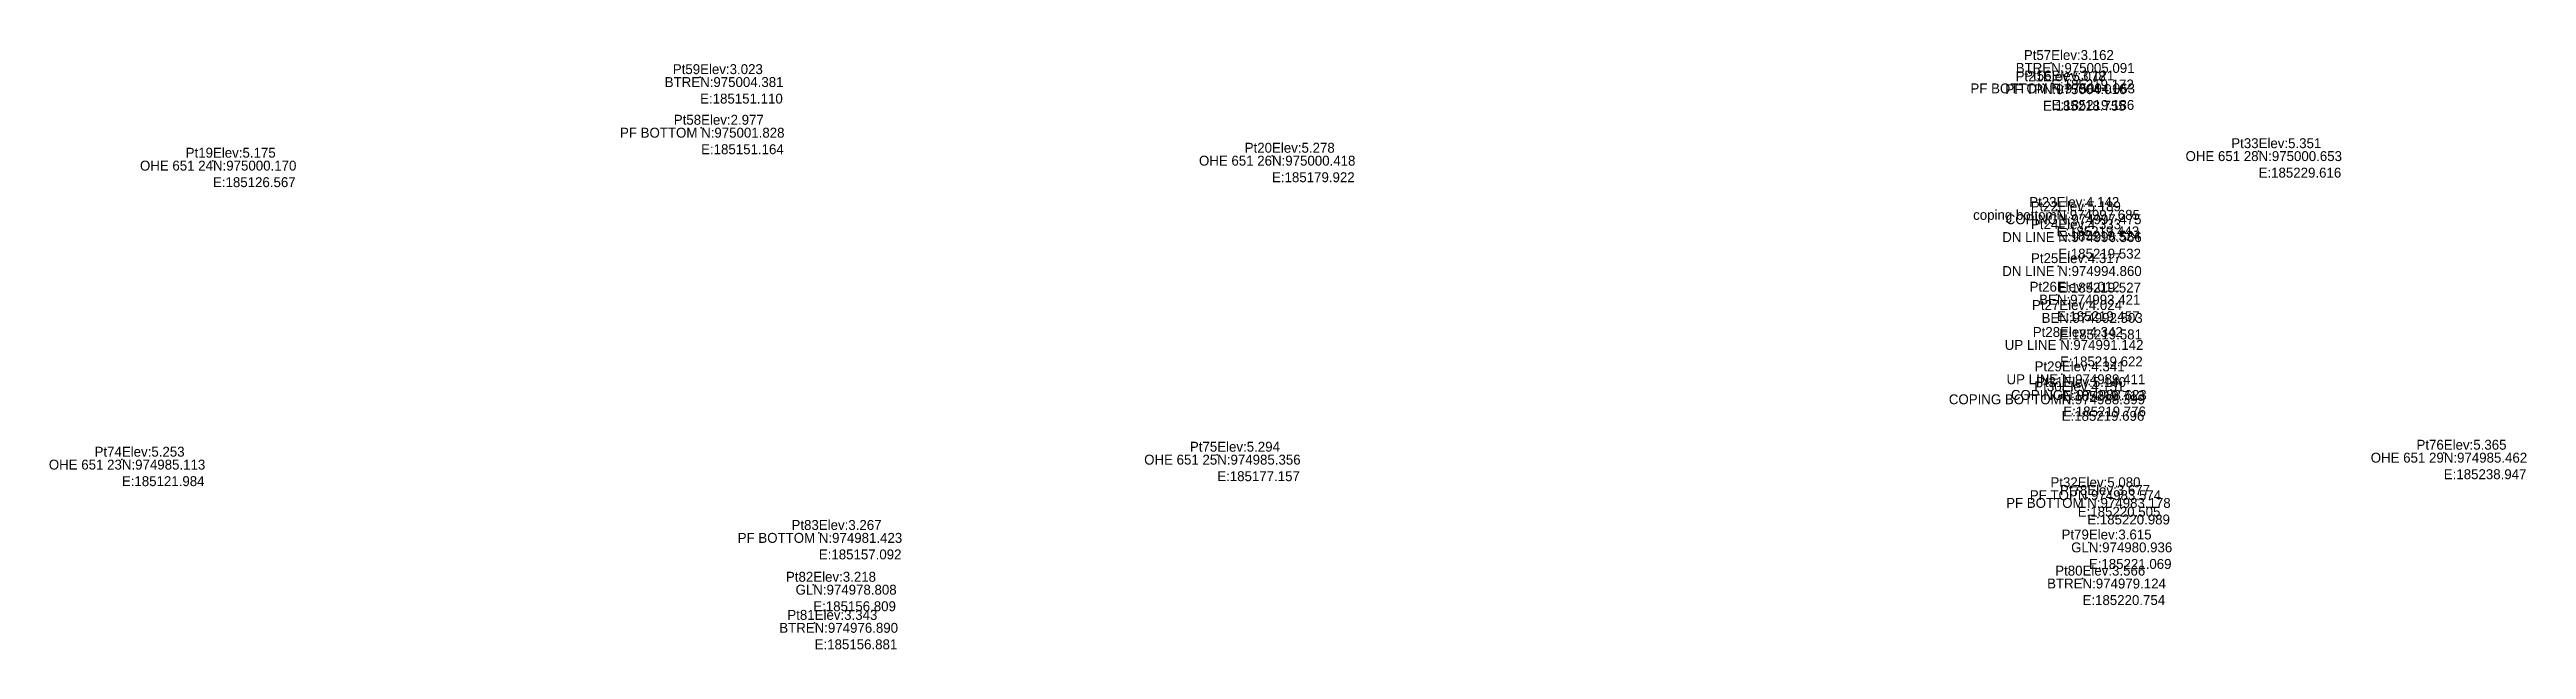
# Model space of a CAD drawing. Header units: metres. Extents: x 169978 to 830021, y 964681 to 1014880.
# Drawn here: x 185118.3 to 185243.1, y 974975.5 to 975005.8 of the extents above; entities that cross this region are included whole.
import ezdxf
from ezdxf.enums import TextEntityAlignment as Align

# ---------------------------------------------------------------- set-up
doc = ezdxf.new("R2010")
doc.units = ezdxf.units.M

msp = doc.modelspace()

# ---------------------------------------------------------------- texts
at = {"layer": 'TN 31.03.2026_Code', "color": 2}
for s, p in [('BTRE', (185219.17, 975005.09, 3.16)), ('BTRE', (185151.11, 975004.38, 3.02)), ('PF BOTTOM ', (185219.19, 975004.06, 3.12)), ('PF TP', (185218.76, 975004.02, 5.08)), ('PF BOTTOM ', (185151.16, 975001.83, 2.98)), ('OHE 651 24', (185126.57, 975000.17, 5.17)), ('OHE 651 26', (185179.92, 975000.42, 5.28)), ('OHE 651 28', (185229.62, 975000.65, 5.35)), ('coping bottom', (185219.44, 974997.69, 4.14)), ('COPING', (185219.52, 974997.47, 5.19)), ('DN LINE ', (185219.53, 974996.57, 4.33)), ('DN LINE ', (185219.53, 974994.86, 4.32)), ('BE', (185219.46, 974993.42, 4.01)), ('BE', (185219.58, 974992.5, 4.02)), ('UP LINE ', (185219.62, 974991.14, 4.34)), ('UP LINE ', (185219.71, 974989.41, 4.34)), ('COPING BOTTOM', (185219.7, 974988.4, 4.15)), ('COPING', (185219.78, 974988.62, 5.14)), ('OHE 651 23', (185121.98, 974985.11, 5.25)), ('OHE 651 25', (185177.16, 974985.36, 5.29)), ('OHE 651 29', (185238.95, 974985.46, 5.37)), ('PF BOTTOM ', (185220.99, 974983.18, 3.68)), ('PF TOP', (185220.51, 974983.57, 5.08)), ('PF BOTTOM ', (185157.09, 974981.42, 3.27)), ('GL', (185221.07, 974980.94, 3.62)), ('GL', (185156.81, 974978.81, 3.22)), ('BTRE', (185220.75, 974979.12, 3.57)), ('BTRE', (185156.88, 974976.89, 3.34))]:
    msp.add_text(s, height=0.5, dxfattribs=at).set_placement(p, align=Align.TOP_RIGHT)
at = {"layer": 'TN 31.03.2026_Coordinate', "color": 5, "char_height": 0.5, "width": 6, "attachment_point": 1}
for s, insert in [('N:975005.091\\PE:185219.172', (185219.17, 975005.09, 3.16)), ('N:975004.381\\PE:185151.110', (185151.11, 975004.38, 3.02)), ('N:975004.016\\PE:185218.755', (185218.76, 975004.02, 5.08)), ('N:975004.063\\PE:185219.186', (185219.19, 975004.06, 3.12)), ('N:975001.828\\PE:185151.164', (185151.16, 975001.83, 2.98)), ('N:975000.170\\PE:185126.567', (185126.57, 975000.17, 5.17)), ('N:975000.418\\PE:185179.922', (185179.92, 975000.42, 5.28)), ('N:975000.653\\PE:185229.616', (185229.62, 975000.65, 5.35)), ('N:974997.685\\PE:185219.443', (185219.44, 974997.69, 4.14)), ('N:974997.475\\PE:185219.524', (185219.52, 974997.47, 5.19)), ('N:974996.566\\PE:185219.532', (185219.53, 974996.57, 4.33)), ('N:974994.860\\PE:185219.527', (185219.53, 974994.86, 4.32)), ('N:974993.421\\PE:185219.457', (185219.46, 974993.42, 4.01)), ('N:974992.503\\PE:185219.581', (185219.58, 974992.5, 4.02)), ('N:974991.142\\PE:185219.622', (185219.62, 974991.14, 4.34)), ('N:974989.411\\PE:185219.713', (185219.71, 974989.41, 4.34)), ('N:974988.399\\PE:185219.696', (185219.7, 974988.4, 4.15)), ('N:974988.623\\PE:185219.776', (185219.78, 974988.62, 5.14)), ('N:974985.113\\PE:185121.984', (185121.98, 974985.11, 5.25)), ('N:974985.356\\PE:185177.157', (185177.16, 974985.36, 5.29)), ('N:974985.462\\PE:185238.947', (185238.95, 974985.46, 5.37)), ('N:974983.574\\PE:185220.505', (185220.51, 974983.57, 5.08)), ('N:974983.178\\PE:185220.989', (185220.99, 974983.18, 3.68)), ('N:974981.423\\PE:185157.092', (185157.09, 974981.42, 3.27)), ('N:974980.936\\PE:185221.069', (185221.07, 974980.94, 3.62)), ('N:974978.808\\PE:185156.809', (185156.81, 974978.81, 3.22)), ('N:974979.124\\PE:185220.754', (185220.75, 974979.12, 3.57)), ('N:974976.890\\PE:185156.881', (185156.88, 974976.89, 3.34))]:
    msp.add_mtext(s, dxfattribs=dict(at, insert=insert))
at = {"layer": 'TN 31.03.2026_Height', "color": 5}
for s, p in [('Elev:3.023', (185151.11, 975004.38, 3.02)), ('Elev:3.162', (185219.17, 975005.09, 3.16)), ('Elev:5.078', (185218.76, 975004.02, 5.08)), ('Elev:3.121', (185219.19, 975004.06, 3.12)), ('Elev:2.977', (185151.16, 975001.83, 2.98)), ('Elev:5.351', (185229.62, 975000.65, 5.35)), ('Elev:5.175', (185126.57, 975000.17, 5.17)), ('Elev:5.278', (185179.92, 975000.42, 5.28)), ('Elev:4.142', (185219.44, 974997.69, 4.14)), ('Elev:5.189', (185219.52, 974997.47, 5.19)), ('Elev:4.333', (185219.53, 974996.57, 4.33)), ('Elev:4.317', (185219.53, 974994.86, 4.32)), ('Elev:4.012', (185219.46, 974993.42, 4.01)), ('Elev:4.024', (185219.58, 974992.5, 4.02)), ('Elev:4.342', (185219.62, 974991.14, 4.34)), ('Elev:4.341', (185219.71, 974989.41, 4.34)), ('Elev:4.151', (185219.7, 974988.4, 4.15)), ('Elev:5.140', (185219.78, 974988.62, 5.14)), ('Elev:5.253', (185121.98, 974985.11, 5.25)), ('Elev:5.294', (185177.16, 974985.36, 5.29)), ('Elev:5.365', (185238.95, 974985.46, 5.37)), ('Elev:5.080', (185220.51, 974983.57, 5.08)), ('Elev:3.677', (185220.99, 974983.18, 3.68)), ('Elev:3.267', (185157.09, 974981.42, 3.27)), ('Elev:3.615', (185221.07, 974980.94, 3.62)), ('Elev:3.218', (185156.81, 974978.81, 3.22)), ('Elev:3.566', (185220.75, 974979.12, 3.57)), ('Elev:3.343', (185156.88, 974976.89, 3.34))]:
    msp.add_text(s, height=0.5, dxfattribs=at).set_placement(p, align=Align.BOTTOM_LEFT)
at = {"layer": 'TN 31.03.2026_Name', "color": 3}
for s, p in [('Pt59', (185151.11, 975004.38, 3.02)), ('Pt57', (185219.17, 975005.09, 3.16)), ('Pt21', (185218.76, 975004.02, 5.08)), ('Pt56', (185219.19, 975004.06, 3.12)), ('Pt58', (185151.16, 975001.83, 2.98)), ('Pt33', (185229.62, 975000.65, 5.35)), ('Pt19', (185126.57, 975000.17, 5.17)), ('Pt20', (185179.92, 975000.42, 5.28)), ('Pt23', (185219.44, 974997.69, 4.14)), ('Pt22', (185219.52, 974997.47, 5.19)), ('Pt24', (185219.53, 974996.57, 4.33)), ('Pt25', (185219.53, 974994.86, 4.32)), ('Pt26', (185219.46, 974993.42, 4.01)), ('Pt27', (185219.58, 974992.5, 4.02)), ('Pt28', (185219.62, 974991.14, 4.34)), ('Pt29', (185219.71, 974989.41, 4.34)), ('Pt30', (185219.7, 974988.4, 4.15)), ('Pt31', (185219.78, 974988.62, 5.14)), ('Pt74', (185121.98, 974985.11, 5.25)), ('Pt75', (185177.16, 974985.36, 5.29)), ('Pt76', (185238.95, 974985.46, 5.37)), ('Pt32', (185220.51, 974983.57, 5.08)), ('Pt78', (185220.99, 974983.18, 3.68)), ('Pt83', (185157.09, 974981.42, 3.27)), ('Pt79', (185221.07, 974980.94, 3.62)), ('Pt82', (185156.81, 974978.81, 3.22)), ('Pt80', (185220.75, 974979.12, 3.57)), ('Pt81', (185156.88, 974976.89, 3.34))]:
    msp.add_text(s, height=0.5, dxfattribs=at).set_placement(p, align=Align.BOTTOM_RIGHT)

# ---------------------------------------------------------------- linework, layer by layer
at = {"layer": 'TN 31.03.2026_311531177495131125127.953651'}
for p in [(185219.53, 974996.57, 4.33), (185219.53, 974994.86, 4.32)]:
    msp.add_point(p, dxfattribs=at)
at = {"layer": 'TN 31.03.2026_311531177495131125374.292549'}
for p in [(185219.19, 975004.06, 3.12), (185151.16, 975001.83, 2.98), (185220.99, 974983.18, 3.68), (185157.09, 974981.42, 3.27)]:
    msp.add_point(p, dxfattribs=at)
at = {"layer": 'TN 31.03.2026_311531177495131125376.428589'}
for p in [(185219.62, 974991.14, 4.34), (185219.71, 974989.41, 4.34)]:
    msp.add_point(p, dxfattribs=at)
at = {"layer": 'TN 31.03.2026_BE'}
for p in [(185219.46, 974993.42, 4.01), (185219.58, 974992.5, 4.02)]:
    msp.add_point(p, dxfattribs=at)
at = {"layer": 'TN 31.03.2026_BTRE'}
for p in [(185219.17, 975005.09, 3.16), (185151.11, 975004.38, 3.02), (185220.75, 974979.12, 3.57), (185156.88, 974976.89, 3.34)]:
    msp.add_point(p, dxfattribs=at)
at = {"layer": 'TN 31.03.2026_COPING'}
for p in [(185219.52, 974997.47, 5.19), (185219.78, 974988.62, 5.14)]:
    msp.add_point(p, dxfattribs=at)
at = {"layer": 'TN 31.03.2026_coping bottom'}
for p in [(185219.44, 974997.69, 4.14), (185219.7, 974988.4, 4.15)]:
    msp.add_point(p, dxfattribs=at)
at = {"layer": 'TN 31.03.2026_GL'}
for p in [(185221.07, 974980.94, 3.62), (185156.81, 974978.81, 3.22)]:
    msp.add_point(p, dxfattribs=at)
at = {"layer": 'TN 31.03.2026_OHE 651 23'}
msp.add_point((185121.98, 974985.11, 5.25), dxfattribs=at)
at = {"layer": 'TN 31.03.2026_OHE 651 24'}
msp.add_point((185126.57, 975000.17, 5.17), dxfattribs=at)
at = {"layer": 'TN 31.03.2026_OHE 651 25'}
msp.add_point((185177.16, 974985.36, 5.29), dxfattribs=at)
at = {"layer": 'TN 31.03.2026_OHE 651 26'}
msp.add_point((185179.92, 975000.42, 5.28), dxfattribs=at)
at = {"layer": 'TN 31.03.2026_OHE 651 28'}
msp.add_point((185229.62, 975000.65, 5.35), dxfattribs=at)
at = {"layer": 'TN 31.03.2026_OHE 651 29'}
msp.add_point((185238.95, 974985.46, 5.37), dxfattribs=at)
at = {"layer": 'TN 31.03.2026_PF TOP'}
msp.add_point((185220.51, 974983.57, 5.08), dxfattribs=at)
at = {"layer": 'TN 31.03.2026_PF TP'}
msp.add_point((185218.76, 975004.02, 5.08), dxfattribs=at)

msp.set_redraw_order([(e.dxf.handle, doc.entitydb.next_handle()) for e in msp.query("TEXT MTEXT ATTDEF DIMENSION ARC_DIMENSION")])  # texts and dimensions are drawn at this point

doc.saveas('drawing.dxf')
